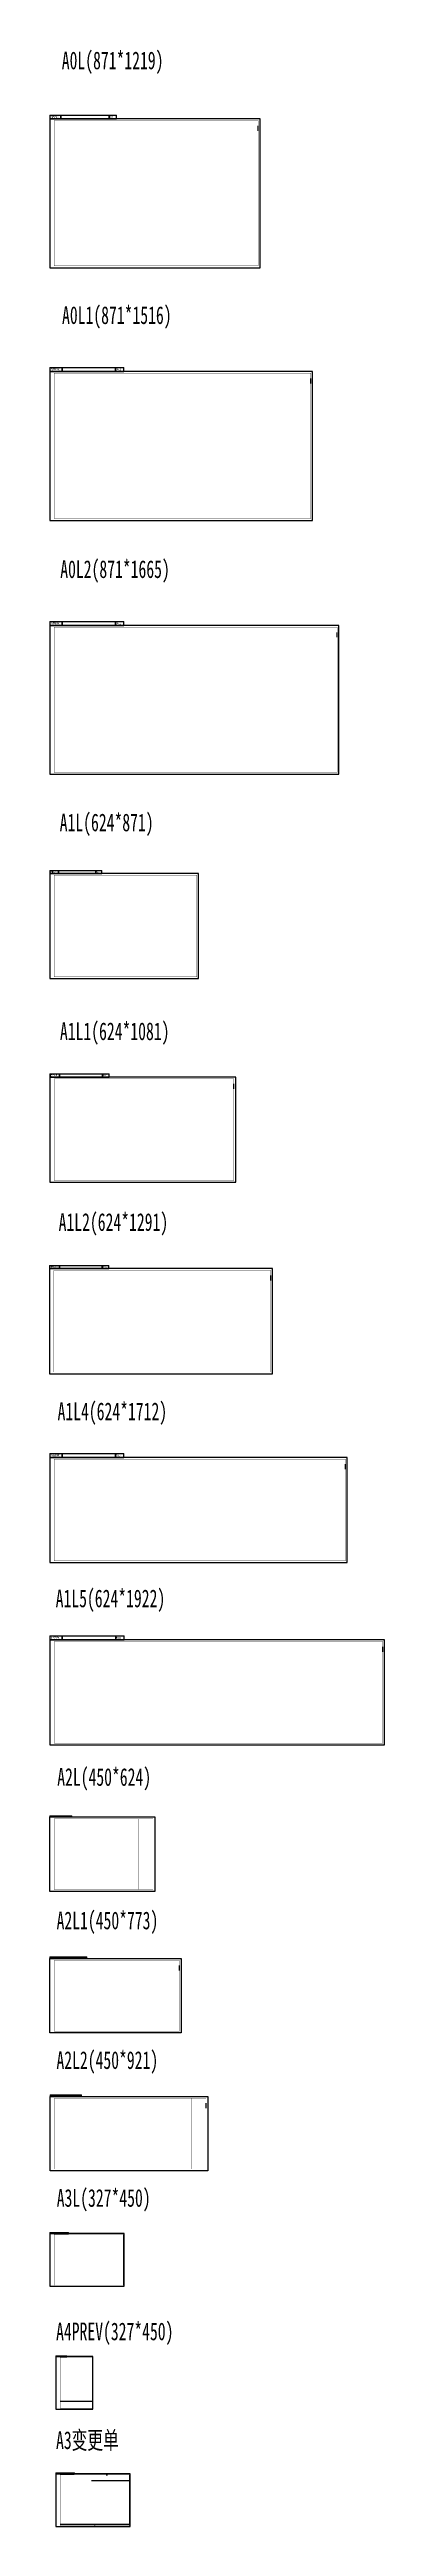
# Model space of a CAD drawing. Extents: x -337 to 273738, y -225 to 2088994.
# Drawn here: x 2309 to 191650, y 689858 to 2088994 of the extents above; entities that cross this region are included whole.
import ezdxf

# ---------------------------------------------------------------- set-up
doc = ezdxf.new("R2010")
doc.units = 0
doc.header["$LTSCALE"] = 1000
doc.layers.get('0').update_dxf_attribs({"linetype": 'CONTINUOUS'})
doc.layers.add('内框', color=8, linetype='CONTINUOUS', plot=False)
doc.styles.add('TH-STYLE1', font='Stfangso_1.ttf', dxfattribs={"width": 0.65})
doc.styles.add('黑体', font='simhei.ttf')

# ---------------------------------------------------------------- blocks, each defined once
blk = doc.blocks.new('THAPE_A0L_inner')
at = {"layer": '内框'}
for p, q in [((0, 86080), (0, 84100)), ((0, 86080), (37800, 86080)), ((0, 84100), (6300, 84100)), ((3600, 84100), (0, 84100)), ((10800, 84100), (3600, 84100)), ((6300, 84100), (6300, 86080)), ((6300, 86080), (6300, 84100)), ((6300, 84100), (33540, 84100)), ((25200, 84100), (10800, 84100)), ((37800, 84100), (25200, 84100)), ((33540, 84100), (33536, 86080)), ((33536, 86080), (33540, 84100)), ((33540, 84100), (37800, 84100)), ((37800, 84100), (37800, 86080)), ((117900, 77400), (117900, 80200))]:
    blk.add_line(p, q, dxfattribs=at)
blk.add_lwpolyline([(0, 0), (118900, 0), (118900, 84100), (0, 84100)], close=True, dxfattribs=at)
at = {"layer": '内框', "const_width": 140}
blk.add_lwpolyline([(2500, 83100), (2500, 1000), (117900, 1000), (117900, 83100)], close=True, dxfattribs=at)
at = {"layer": '内框', "const_width": 50}
blk.add_lwpolyline([(109900, 83100), (109900, 1000)], dxfattribs=at)
at = {"layer": '内框', "style": '黑体', "width": 0.8}
for s, p in [('内框名称：', (569, 84697)), ('A0L', (33929, 84696))]:
    blk.add_text(s, height=900, dxfattribs=at).set_placement(p)
blk.add_attdef('内框名称', (6625, 84696), '', height=900, dxfattribs=at)
blk = doc.blocks.new('THAPE_A0L1_inner')
at = {"layer": '内框'}
for p, q in [((0, 86300), (0, 84100)), ((0, 86300), (42000, 86300)), ((0, 84100), (7000, 84100)), ((4000, 84100), (0, 84100)), ((12000, 84100), (4000, 84100)), ((7000, 84100), (7000, 86300)), ((7000, 86300), (7000, 84100)), ((7000, 84100), (37266, 84100)), ((28000, 84100), (12000, 84100)), ((42000, 84100), (28000, 84100)), ((37266, 84100), (37262, 86300)), ((37262, 86300), (37266, 84100)), ((37266, 84100), (42000, 84100)), ((42000, 84100), (42000, 86300)), ((147600, 77400), (147600, 80200))]:
    blk.add_line(p, q, dxfattribs=at)
blk.add_lwpolyline([(0, 0), (148600, 0), (148600, 84100), (0, 84100)], close=True, dxfattribs=at)
at = {"layer": '内框', "const_width": 140}
blk.add_lwpolyline([(2500, 83100), (2500, 1000), (147600, 1000), (147600, 83100)], close=True, dxfattribs=at)
at = {"layer": '内框', "const_width": 50}
blk.add_lwpolyline([(139600, 83100), (139600, 1000)], dxfattribs=at)
at = {"layer": '内框', "style": '黑体', "width": 0.8}
for s, p in [('内框名称：', (633, 84764)), ('A0L1', (37699, 84762))]:
    blk.add_text(s, height=1000, dxfattribs=at).set_placement(p)
blk.add_attdef('内框名称', (7361, 84762), '', height=1000, dxfattribs=at)
blk = doc.blocks.new('THAPE_A0L2_inner')
at = {"layer": '内框'}
for p, q in [((0, 86300), (0, 84100)), ((0, 86300), (42000, 86300)), ((0, 84100), (7000, 84100)), ((4000, 84100), (0, 84100)), ((12000, 84100), (4000, 84100)), ((7000, 84100), (7000, 86300)), ((7000, 86300), (7000, 84100)), ((7000, 84100), (37266, 84100)), ((28000, 84100), (12000, 84100)), ((42000, 84100), (28000, 84100)), ((37266, 84100), (37262, 86300)), ((37262, 86300), (37266, 84100)), ((37266, 84100), (42000, 84100)), ((42000, 84100), (42000, 86300)), ((162500, 77400), (162500, 80200))]:
    blk.add_line(p, q, dxfattribs=at)
blk.add_lwpolyline([(0, 0), (163500, 0), (163500, 84100), (0, 84100)], close=True, dxfattribs=at)
at = {"layer": '内框', "const_width": 140}
blk.add_lwpolyline([(2500, 83100), (2500, 1000), (162500, 1000), (162500, 83100)], close=True, dxfattribs=at)
at = {"layer": '内框', "const_width": 50}
blk.add_lwpolyline([(154500, 83100), (154500, 1000)], dxfattribs=at)
at = {"layer": '内框', "style": '黑体', "width": 0.8}
for s, p in [('内框名称：', (633, 84764)), ('A0L2', (37699, 84762))]:
    blk.add_text(s, height=1000, dxfattribs=at).set_placement(p)
blk.add_attdef('内框名称', (7361, 84762), '', height=1000, dxfattribs=at)
blk = doc.blocks.new('THAPE_A1L_inner')
at = {"layer": '内框'}
for p, q in [((0, 60940), (0, 59400)), ((0, 60940), (29400, 60940)), ((0, 59400), (4900, 59400)), ((2800, 59400), (0, 59400)), ((8400, 59400), (2800, 59400)), ((4900, 59400), (4900, 60940)), ((4900, 60940), (4900, 59400)), ((4900, 59400), (26087, 59400)), ((19600, 59400), (8400, 59400)), ((29400, 59400), (19600, 59400)), ((26087, 59400), (26084, 60940)), ((26084, 60940), (26087, 59400)), ((26087, 59400), (29400, 59400)), ((29400, 59400), (29400, 60940))]:
    blk.add_line(p, q, dxfattribs=at)
blk.add_lwpolyline([(0, 0), (84100, 0), (84100, 59400), (0, 59400)], close=True, dxfattribs=at)
at = {"layer": '内框', "const_width": 140}
blk.add_lwpolyline([(2500, 58400), (2500, 1000), (83100, 1000), (83100, 58400)], close=True, dxfattribs=at)
at = {"layer": '内框', "const_width": 50}
blk.add_lwpolyline([(75100, 58400), (75100, 1000)], dxfattribs=at)
at = {"layer": '内框', "style": '黑体', "width": 0.8}
for s, p in [('内框名称：', (443, 59865)), ('A1L', (26390, 59864))]:
    blk.add_text(s, height=700, dxfattribs=at).set_placement(p)
blk.add_attdef('内框名称', (5153, 59863), '', height=700, dxfattribs=at)
blk = doc.blocks.new('THAPE_A1L1_inner')
blk.add_line((104100, 52700), (104100, 55500))
at = {"layer": '内框'}
for p, q in [((0, 61160), (0, 59400)), ((0, 61160), (33600, 61160)), ((0, 59400), (5600, 59400)), ((3200, 59400), (0, 59400)), ((9600, 59400), (3200, 59400)), ((5600, 59400), (5600, 61160)), ((5600, 61160), (5600, 59400)), ((5600, 59400), (29813, 59400)), ((22400, 59400), (9600, 59400)), ((33600, 59400), (22400, 59400)), ((29813, 59400), (29810, 61160)), ((29810, 61160), (29813, 59400)), ((29813, 59400), (33600, 59400)), ((33600, 59400), (33600, 61160))]:
    blk.add_line(p, q, dxfattribs=at)
blk.add_lwpolyline([(0, 0), (105100, 0), (105100, 59400), (0, 59400)], close=True, dxfattribs=at)
at = {"layer": '内框', "const_width": 140}
blk.add_lwpolyline([(2500, 58400), (2500, 1000), (104100, 1000), (104100, 58400)], close=True, dxfattribs=at)
at = {"layer": '内框', "const_width": 50}
blk.add_lwpolyline([(96100, 58400), (96100, 1000)], dxfattribs=at)
at = {"layer": '内框', "style": '黑体', "width": 0.8}
for s, p in [('内框名称：', (506, 59931)), ('A1L1', (30159, 59930))]:
    blk.add_text(s, height=800, dxfattribs=at).set_placement(p)
blk.add_attdef('内框名称', (5889, 59929), '', height=800, dxfattribs=at)
blk = doc.blocks.new('THAPE_A1L2_inner')
blk.add_line((125100, 52700), (125100, 55500))
at = {"layer": '内框'}
for p, q in [((0, 61160), (0, 59400)), ((0, 61160), (33600, 61160)), ((0, 59400), (5600, 59400)), ((3200, 59400), (0, 59400)), ((9600, 59400), (3200, 59400)), ((5600, 59400), (5600, 61160)), ((5600, 61160), (5600, 59400)), ((5600, 59400), (29813, 59400)), ((22400, 59400), (9600, 59400)), ((33600, 59400), (22400, 59400)), ((29813, 59400), (29810, 61160)), ((29810, 61160), (29813, 59400)), ((29813, 59400), (33600, 59400)), ((33600, 59400), (33600, 61160))]:
    blk.add_line(p, q, dxfattribs=at)
blk.add_lwpolyline([(0, 0), (126100, 0), (126100, 59400), (0, 59400)], close=True, dxfattribs=at)
at = {"layer": '内框', "const_width": 140}
blk.add_lwpolyline([(2500, 58400), (2500, 1000), (125100, 1000), (125100, 58400)], close=True, dxfattribs=at)
at = {"layer": '内框', "const_width": 50}
blk.add_lwpolyline([(117100, 58400), (117100, 1000)], dxfattribs=at)
at = {"layer": '内框', "style": '黑体', "width": 0.8}
for s, p in [('内框名称：', (506, 59931)), ('A1L2', (30159, 59930))]:
    blk.add_text(s, height=800, dxfattribs=at).set_placement(p)
blk.add_attdef('内框名称', (5889, 59929), '', height=800, dxfattribs=at)
blk = doc.blocks.new('THAPE_A1L4_inner')
blk.add_line((167200, 52700), (167200, 55500))
at = {"layer": '内框'}
for p, q in [((0, 61600), (0, 59400)), ((0, 61600), (42000, 61600)), ((0, 59400), (7000, 59400)), ((4000, 59400), (0, 59400)), ((12000, 59400), (4000, 59400)), ((7000, 59400), (7000, 61600)), ((7000, 61600), (7000, 59400)), ((7000, 59400), (37266, 59400)), ((28000, 59400), (12000, 59400)), ((42000, 59400), (28000, 59400)), ((37266, 59400), (37262, 61600)), ((37262, 61600), (37266, 59400)), ((37266, 59400), (42000, 59400)), ((42000, 59400), (42000, 61600))]:
    blk.add_line(p, q, dxfattribs=at)
blk.add_lwpolyline([(0, 0), (168200, 0), (168200, 59400), (0, 59400)], close=True, dxfattribs=at)
at = {"layer": '内框', "const_width": 140}
blk.add_lwpolyline([(2500, 58400), (2500, 1000), (167200, 1000), (167200, 58400)], close=True, dxfattribs=at)
at = {"layer": '内框', "const_width": 50}
blk.add_lwpolyline([(159200, 58400), (159200, 1000)], dxfattribs=at)
at = {"layer": '内框', "style": '黑体', "width": 0.8}
for s, p in [('内框名称：', (633, 60064)), ('A1L4', (37699, 60062))]:
    blk.add_text(s, height=1000, dxfattribs=at).set_placement(p)
blk.add_attdef('内框名称', (7361, 60062), '', height=1000, dxfattribs=at)
blk = doc.blocks.new('THAPE_A1L5_inner')
blk.add_line((188200, 52700), (188200, 55500))
at = {"layer": '内框'}
for p, q in [((0, 61600), (0, 59400)), ((0, 61600), (42000, 61600)), ((0, 59400), (7000, 59400)), ((4000, 59400), (0, 59400)), ((12000, 59400), (4000, 59400)), ((7000, 59400), (7000, 61600)), ((7000, 61600), (7000, 59400)), ((7000, 59400), (37266, 59400)), ((28000, 59400), (12000, 59400)), ((42000, 59400), (28000, 59400)), ((37266, 59400), (37262, 61600)), ((37262, 61600), (37266, 59400)), ((37266, 59400), (42000, 59400)), ((42000, 59400), (42000, 61600))]:
    blk.add_line(p, q, dxfattribs=at)
blk.add_lwpolyline([(0, 0), (189200, 0), (189200, 59400), (0, 59400)], close=True, dxfattribs=at)
at = {"layer": '内框', "const_width": 140}
blk.add_lwpolyline([(2500, 58400), (2500, 1000), (188200, 1000), (188200, 58400)], close=True, dxfattribs=at)
at = {"layer": '内框', "const_width": 50}
blk.add_lwpolyline([(180200, 58400), (180200, 1000)], dxfattribs=at)
at = {"layer": '内框', "style": '黑体', "width": 0.8}
for s, p in [('内框名称：', (633, 60064)), ('A1L5', (37699, 60062))]:
    blk.add_text(s, height=1000, dxfattribs=at).set_placement(p)
blk.add_attdef('内框名称', (7361, 60062), '', height=1000, dxfattribs=at)
blk = doc.blocks.new('THAPE_A2L_inner')
at = {"layer": '内框'}
for p, q in [((0, 42660), (0, 42000)), ((0, 42660), (12600, 42660)), ((0, 42000), (2100, 42000)), ((1200, 42000), (0, 42000)), ((3600, 42000), (1200, 42000)), ((2100, 42000), (2100, 42660)), ((2100, 42660), (2100, 42000)), ((2100, 42000), (11180, 42000)), ((8400, 42000), (3600, 42000)), ((12600, 42000), (8400, 42000)), ((11180, 42000), (11179, 42660)), ((11179, 42660), (11180, 42000)), ((11180, 42000), (12600, 42000)), ((12600, 42000), (12600, 42660))]:
    blk.add_line(p, q, dxfattribs=at)
blk.add_lwpolyline([(0, 0), (0, 42000), (59400, 42000), (59400, 0)], close=True, dxfattribs=at)
at = {"layer": '内框', "const_width": 140}
blk.add_lwpolyline([(2500, 41000), (2500, 1000), (58400, 1000), (58400, 41000)], close=True, dxfattribs=at)
at = {"layer": '内框', "const_width": 50}
blk.add_lwpolyline([(50400, 41000), (50400, 1000)], dxfattribs=at)
at = {"layer": '内框', "style": '黑体', "width": 0.8}
for s, p in [('内框名称：', (190, 42199)), ('A2L', (11310, 42199))]:
    blk.add_text(s, height=300, dxfattribs=at).set_placement(p)
blk.add_attdef('内框名称', (2208, 42199), '', height=300, dxfattribs=at)
blk = doc.blocks.new('THAPE_A2L1_inner')
blk.add_line((73300, 35300), (73300, 38100))
at = {"layer": '内框'}
for p, q in [((0, 43100), (0, 42000)), ((0, 43100), (21000, 43100)), ((0, 42000), (3500, 42000)), ((2000, 42000), (0, 42000)), ((6000, 42000), (2000, 42000)), ((3500, 42000), (3500, 43100)), ((3500, 43100), (3500, 42000)), ((3500, 42000), (18633, 42000)), ((14000, 42000), (6000, 42000)), ((21000, 42000), (14000, 42000)), ((18633, 42000), (18631, 43100)), ((18631, 43100), (18633, 42000)), ((18633, 42000), (21000, 42000)), ((21000, 42000), (21000, 43100))]:
    blk.add_line(p, q, dxfattribs=at)
blk.add_lwpolyline([(0, 0), (0, 42000), (74300, 42000), (74300, 0)], close=True, dxfattribs=at)
at = {"layer": '内框', "const_width": 140}
blk.add_lwpolyline([(2500, 41000), (2500, 1000), (73300, 1000), (73300, 41000)], close=True, dxfattribs=at)
at = {"layer": '内框', "const_width": 50}
blk.add_lwpolyline([(65300, 41000), (65300, 1000)], dxfattribs=at)
at = {"layer": '内框', "style": '黑体', "width": 0.8}
for s, p in [('内框名称：', (316, 42332)), ('A2L1', (18850, 42331))]:
    blk.add_text(s, height=500, dxfattribs=at).set_placement(p)
blk.add_attdef('内框名称', (3680, 42331), '', height=500, dxfattribs=at)
blk = doc.blocks.new('THAPE_A2L2_inner')
blk.add_line((88100, 35300), (88100, 38100))
at = {"layer": '内框'}
for p, q in [((0, 42924), (0, 42000)), ((0, 42924), (17640, 42924)), ((0, 42000), (2940, 42000)), ((1680, 42000), (0, 42000)), ((5040, 42000), (1680, 42000)), ((2940, 42000), (2940, 42924)), ((2940, 42924), (2940, 42000)), ((2940, 42000), (15652, 42000)), ((11760, 42000), (5040, 42000)), ((17640, 42000), (11760, 42000)), ((15652, 42000), (15650, 42924)), ((15650, 42924), (15652, 42000)), ((15652, 42000), (17640, 42000)), ((17640, 42000), (17640, 42924))]:
    blk.add_line(p, q, dxfattribs=at)
blk.add_lwpolyline([(0, 0), (0, 42000), (89100, 42000), (89100, 0)], close=True, dxfattribs=at)
at = {"layer": '内框', "const_width": 140}
blk.add_lwpolyline([(2500, 41000), (2500, 1000), (88100, 1000), (88100, 41000)], close=True, dxfattribs=at)
at = {"layer": '内框', "const_width": 50}
blk.add_lwpolyline([(80100, 41000), (80100, 1000)], dxfattribs=at)
at = {"layer": '内框', "style": '黑体', "width": 0.8}
for s, p in [('内框名称：', (266, 42279)), ('A2L2', (15834, 42278))]:
    blk.add_text(s, height=420, dxfattribs=at).set_placement(p)
blk.add_attdef('内框名称', (3092, 42278), '', height=420, dxfattribs=at)
blk = doc.blocks.new('THAPE_A3L_inner')
at = {"layer": '内框'}
for p, q in [((0, 30250), (0, 29700)), ((0, 30250), (10500, 30250)), ((0, 29700), (1750, 29700)), ((1000, 29700), (0, 29700)), ((3000, 29700), (1000, 29700)), ((1750, 29700), (1750, 30250)), ((1750, 30250), (1750, 29700)), ((1750, 29700), (9317, 29700)), ((7000, 29700), (3000, 29700)), ((10500, 29700), (7000, 29700)), ((9317, 29700), (9316, 30250)), ((9316, 30250), (9317, 29700)), ((9317, 29700), (10500, 29700)), ((10500, 29700), (10500, 30250))]:
    blk.add_line(p, q, dxfattribs=at)
blk.add_lwpolyline([(0, 0), (42000, 0), (42000, 29700), (0, 29700)], close=True, dxfattribs=at)
at = {"layer": '内框', "const_width": 100}
blk.add_lwpolyline([(2500, 500), (41500, 500), (41500, 29200), (2500, 29200)], close=True, dxfattribs=at)
at = {"layer": '内框', "const_width": 50}
blk.add_lwpolyline([(35760, 29200), (35760, 500)], dxfattribs=at)
at = {"layer": '内框', "style": '黑体', "width": 0.8}
for s, p in [('内框名称：', (158, 29866)), ('A3L', (9425, 29866))]:
    blk.add_text(s, height=250, dxfattribs=at).set_placement(p)
blk.add_attdef('内框名称', (1840, 29865), '', height=250, dxfattribs=at)
blk = doc.blocks.new('THAPE_A4PREV_inner')
at = {"layer": '内框'}
for p, q in [((0, 30030), (0, 29700)), ((0, 30030), (6300, 30030)), ((0, 29700), (1050, 29700)), ((600, 29700), (0, 29700)), ((1800, 29700), (600, 29700)), ((1050, 29700), (1050, 30030)), ((1050, 30030), (1050, 29700)), ((1050, 29700), (5590, 29700)), ((4200, 29700), (1800, 29700)), ((6300, 29700), (4200, 29700)), ((5590, 29700), (5589, 30030)), ((5589, 30030), (5590, 29700)), ((5590, 29700), (6300, 29700)), ((6300, 29700), (6300, 30030)), ((2500, 4400), (20500, 4400))]:
    blk.add_line(p, q, dxfattribs=at)
blk.add_lwpolyline([(0, 0), (21000, 0), (21000, 29700), (0, 29700)], close=True, dxfattribs=at)
for points, const_width in [([(2500, 500), (20500, 500), (20500, 29200), (2500, 29200)], 100), ([(2500, 29200), (2500, 26000), (20500, 26000), (20500, 29200)], 70)]:
    blk.add_lwpolyline(points, close=True, dxfattribs=dict(at, const_width=const_width))
at = {"layer": '内框', "style": '黑体', "width": 0.8}
for s, p in [('内框名称：', (95, 29800)), ('A4PREV', (5655, 29799))]:
    blk.add_text(s, height=150, dxfattribs=at).set_placement(p)
blk.add_attdef('内框名称', (1104, 29799), '', height=150, dxfattribs=at)
blk = doc.blocks.new('THAPE_A3变更单_inner(1)')
at = {"layer": '内框'}
for p, q in [((0, 30250), (0, 29700)), ((0, 30250), (10650, 30250)), ((0, 29700), (1750, 29700)), ((1000, 29700), (0, 29700)), ((3000, 29700), (1000, 29700)), ((1750, 29700), (1750, 30250)), ((1750, 30250), (1750, 29700)), ((1750, 29700), (9317, 29700)), ((7000, 29700), (3000, 29700)), ((10500, 29700), (7000, 29700)), ((9317, 29700), (9316, 30250)), ((9316, 30250), (9317, 29700)), ((9317, 29700), (10500, 29700)), ((10650, 29700), (10650, 30250)), ((28450, 29200), (29250, 29200)), ((20200, 26000), (41500, 26000)), ((2500, 1300), (41500, 1300)), ((22000, 1300), (22000, 500))]:
    blk.add_line(p, q, dxfattribs=at)
blk.add_lwpolyline([(0, 0), (42000, 0), (42000, 29700), (0, 29700)], close=True, dxfattribs=at)
for points, const_width in [([(2500, 500), (41500, 500), (41500, 29200), (2500, 29200)], 100), ([(2500, 29200), (2500, 26000), (41500, 26000), (41500, 29200)], 70)]:
    blk.add_lwpolyline(points, close=True, dxfattribs=dict(at, const_width=const_width))
at = {"layer": '内框', "style": '黑体', "width": 0.8}
for s, p in [('内框名称：', (158, 29866)), ('A3变更单', (9425, 29866))]:
    blk.add_text(s, height=250, dxfattribs=at).set_placement(p)
blk.add_attdef('内框名称', (1840, 29866), '', height=250, dxfattribs=at)

msp = doc.modelspace()

# ---------------------------------------------------------------- block references
at = {"layer": '内框'}
for name, p in [('THAPE_A0L_inner', (2406, 1965762)), ('THAPE_A0L1_inner', (2413, 1823027)), ('THAPE_A0L2_inner', (2406, 1679582)), ('THAPE_A1L_inner', (2430, 1564242)), ('THAPE_A1L1_inner', (2434, 1449211)), ('THAPE_A1L2_inner', (2309, 1340965)), ('THAPE_A1L4_inner', (2406, 1234339)), ('THAPE_A1L5_inner', (2450, 1131299)), ('THAPE_A2L_inner', (2412, 1048614)), ('THAPE_A2L1_inner', (2459, 968610)), ('THAPE_A2L2_inner', (2666, 890800)), ('THAPE_A3L_inner', (2467, 825583)), ('THAPE_A4PREV_inner', (5855, 756148)), ('THAPE_A3变更单_inner(1)', (5825, 689858))]:
    msp.add_blockref(name, p, dxfattribs=at)

# ---------------------------------------------------------------- texts
at = {"layer": '内框', "style": 'TH-STYLE1', "width": 0.65}
for s, p in [('A0L(871*1219)', (9240, 2077864)), ('A0L1(871*1516)', (9398, 1933963)), ('A0L2(871*1665)', (8381, 1790490)), ('A1L(624*871)', (8073, 1647413)), ('A1L1(624*1081)', (8205, 1529461)), ('A1L2(624*1291)', (7465, 1421694)), ('A1L4(624*1712)', (6866, 1314763)), ('A1L5(624*1922)', (5798, 1209106)), ('A2L(450*624)', (6677, 1108224)), ('A2L1(450*773)', (6307, 1027196)), ('A2L2(450*921)', (6234, 948288)), ('A3L(327*450)', (6391, 870440)), ('A4PREV(327*450)', (6030, 795045)), ('A3变更单', (5998, 733604))]:
    msp.add_text(s, height=10000, dxfattribs=at).set_placement(p)

doc.saveas('drawing.dxf')
